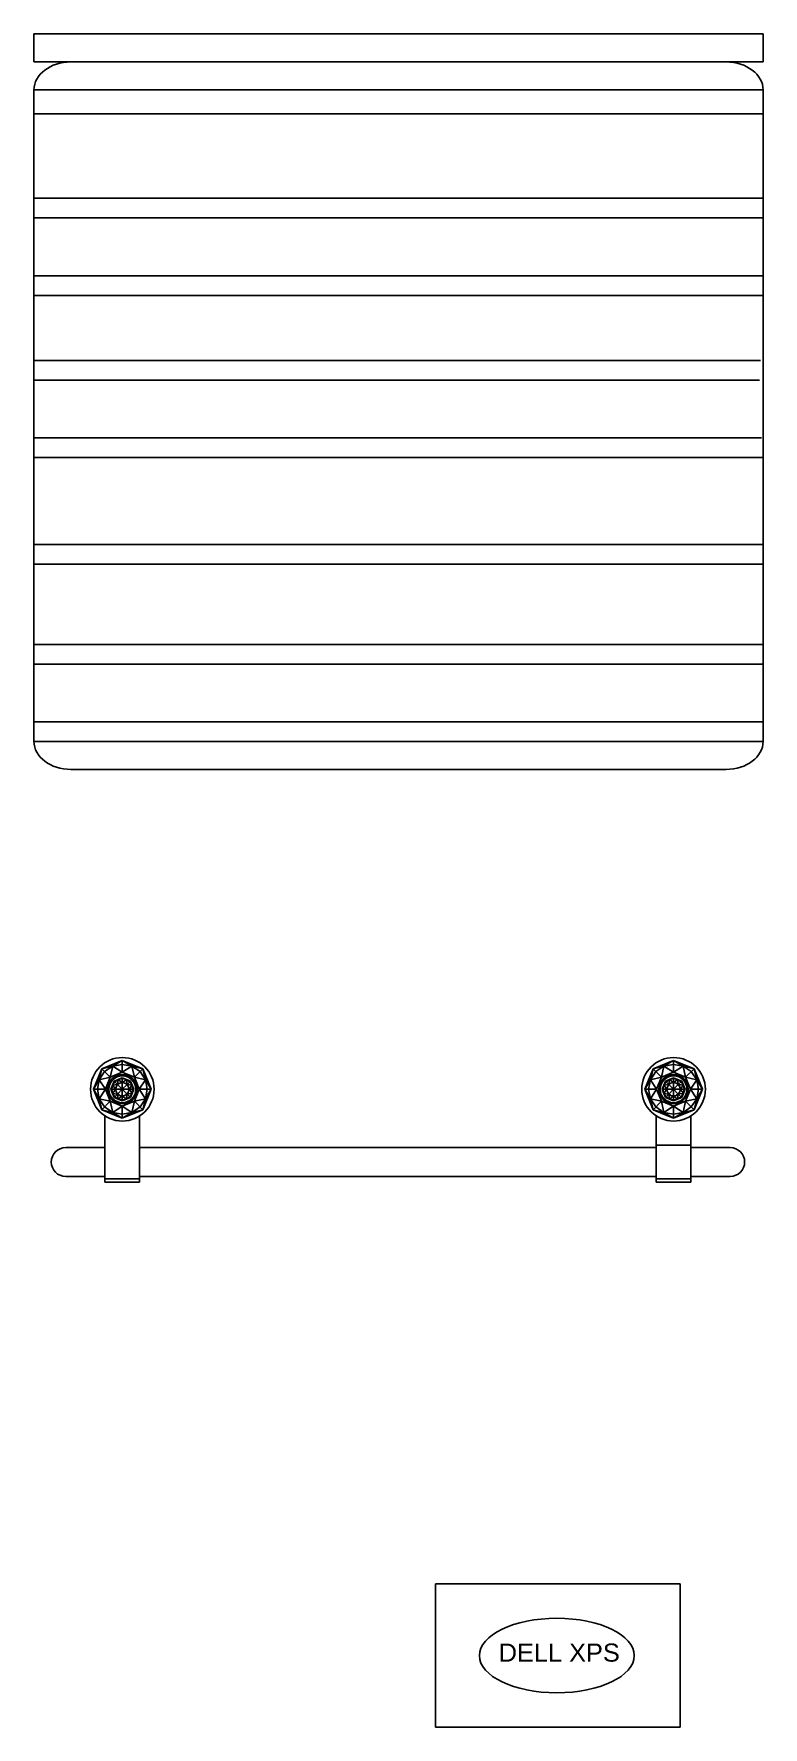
# Model space of a CAD drawing. Header units: inches. Extents: x -332 to 3160665360507, y -10609 to 2196718997769.
# Drawn here: x -131 to 500, y -7445 to -5979 of the extents above; entities that cross this region are included whole.
import ezdxf

# ---------------------------------------------------------------- set-up
doc = ezdxf.new("R2010")
doc.units = ezdxf.units.IN
doc.header["$MEASUREMENT"] = 0
doc.layers.add('layer_1', color=7, linetype='Continuous', lineweight=25)
doc.styles.get("Standard").update_dxf_attribs({"font": 'arial.ttf'})

# ---------------------------------------------------------------- blocks, each defined once
blk = doc.blocks.new('furniture_bed_fitting')
at = {"color": 3}
for p, q in [((-750, 847.6), (750, 847.6)), ((-750, 782.6), (750, 782.6)), ((-750, 553), (750, 553)), ((-750, 499.5), (750, 499.5)), ((1.7, 342.5), (-750, 342.5)), ((-750, 342.5), (750, 342.5)), ((-1.7, 289), (-750, 289)), ((-750, 289), (750, 289)), ((-750, 111.9), (744.5, 111.9)), ((-750, 58.5), (742.4, 58.5)), ((-750, -98.6), (746.6, -98.6)), ((-750, -152), (750, -152)), ((-750, -388.2), (750, -388.2)), ((-750, -442), (750, -442)), ((-750, -659.8), (750, -659.8)), ((-750, -659.8), (750, -659.8)), ((-750, -713.3), (750, -713.3)), ((-750, -713.3), (750, -713.3)), ((-750, -870.3), (750, -870.3)), ((-750, -870.3), (750, -870.3)), ((-750, -923.8), (750, -923.8)), ((-750, -923.8), (750, -923.8))]:
    blk.add_line(p, q, dxfattribs=at)
at = {"layer": 'layer_1', "color": 3}
for p, q in [((-750, 1000), (750, 1000)), ((-750, 923.8), (-750, 1000)), ((750, 923.8), (750, 1000)), ((-750, 923.8), (750, 923.8)), ((-750, -923.8), (-750, 847.6)), ((750, 847.6), (750, -923.8)), ((673.8, -1000), (-673.8, -1000))]:
    blk.add_line(p, q, dxfattribs=at)
for centre, start, end in [((-673.8, 847.6), 90, 180), ((673.8, 847.6), 0, 90), ((-673.8, -923.8), 180, 270), ((673.8, -923.8), 270, 0)]:
    blk.add_arc(centre, 76.2, start, end, dxfattribs=at)
blk = doc.blocks.new('bathroom_towel_rack')
at = {"color": 3}
for p, q in [((-263.3, 27.1), (-255.9, 44.7)), ((-258.3, 35.4), (-255.9, 44.7)), ((-255.9, 44.7), (-238.3, 52)), ((-255.9, 44.7), (-246.6, 47.1)), ((-248.7, 37.5), (-255.9, 44.7)), ((-253.6, 42.4), (-246.6, 47.1)), ((-248.7, 37.5), (-246.6, 47.1)), ((-246.6, 47.1), (-238.3, 52)), ((-246.6, 47.1), (-238.3, 48.7)), ((-246.6, 47.1), (-238.3, 41.8)), ((-238.3, 41.8), (-238.3, 52)), ((-238.3, 52), (-230, 47.1)), ((-238.3, 52), (-220.6, 44.7)), ((-238.3, 48.7), (-230, 47.1)), ((-238.3, 41.8), (-230, 47.1)), ((-230, 47.1), (-227.9, 37.5)), ((-230, 47.1), (-220.6, 44.7)), ((-230, 47.1), (-223, 42.4)), ((-227.9, 37.5), (-220.6, 44.7)), ((-220.6, 44.7), (-218.3, 35.4)), ((-220.6, 44.7), (-213.3, 27.1)), ((213.7, 27.1), (221.1, 44.7)), ((218.7, 35.4), (221.1, 44.7)), ((221.1, 44.7), (238.7, 52)), ((221.1, 44.7), (230.4, 47.1)), ((228.3, 37.5), (221.1, 44.7)), ((223.4, 42.4), (230.4, 47.1)), ((228.3, 37.5), (230.4, 47.1)), ((230.4, 47.1), (238.7, 52)), ((230.4, 47.1), (238.7, 48.7)), ((230.4, 47.1), (238.7, 41.8)), ((238.7, 41.8), (238.7, 52)), ((238.7, 52), (247, 47.1)), ((238.7, 52), (256.4, 44.7)), ((238.7, 48.7), (247, 47.1)), ((238.7, 41.8), (247, 47.1)), ((247, 47.1), (249.1, 37.5)), ((247, 47.1), (256.4, 44.7)), ((247, 47.1), (254, 42.4)), ((249.1, 37.5), (256.4, 44.7)), ((256.4, 44.7), (258.7, 35.4)), ((256.4, 44.7), (263.7, 27.1)), ((-263.3, 27.1), (-258.3, 35.4)), ((-259.9, 27.1), (-258.3, 35.4)), ((-258.3, 35.4), (-253.6, 42.4)), ((-258.3, 35.4), (-248.7, 37.5)), ((-258.3, 35.4), (-253, 27.1)), ((-253, 27.1), (-248.7, 37.5)), ((-248.7, 37.5), (-238.3, 41.8)), ((-248.3, 27.1), (-245.4, 34.2)), ((-248.3, 27.1), (-246.8, 30.6)), ((-247.5, 27.1), (-246.8, 30.6)), ((-246.8, 30.6), (-245.4, 34.2)), ((-246.8, 30.6), (-244.8, 33.6)), ((-246.8, 30.6), (-242.4, 31.2)), ((-244, 27.1), (-246.8, 30.6)), ((-245.4, 34.2), (-238.3, 37.1)), ((-245.4, 34.2), (-241.8, 35.6)), ((-242.4, 31.2), (-245.4, 34.2)), ((-244.8, 33.6), (-241.8, 35.6)), ((-241.8, 35.6), (-242.4, 31.2)), ((-238.3, 27.1), (-242.4, 31.2)), ((-241.8, 35.6), (-238.3, 37.1)), ((-241.8, 35.6), (-238.3, 36.3)), ((-241.8, 35.6), (-238.3, 32.8)), ((-238.3, 41.8), (-227.9, 37.5)), ((-238.3, 32.8), (-238.3, 37.1)), ((-238.3, 37.1), (-234.8, 35.6)), ((-238.3, 37.1), (-231.2, 34.2)), ((-238.3, 36.3), (-234.8, 35.6)), ((-238.3, 32.8), (-234.8, 35.6)), ((-238.3, 32.8), (-238.3, 21.3)), ((-238.3, 27.1), (-234.2, 31.2)), ((-234.2, 31.2), (-234.8, 35.6)), ((-234.8, 35.6), (-231.2, 34.2)), ((-234.8, 35.6), (-231.8, 33.6)), ((-234.2, 31.2), (-231.2, 34.2)), ((-234.2, 31.2), (-229.8, 30.6)), ((-232.5, 27.1), (-229.8, 30.6)), ((-231.8, 33.6), (-229.8, 30.6)), ((-231.2, 34.2), (-229.8, 30.6)), ((-231.2, 34.2), (-228.3, 27.1)), ((-229.8, 30.6), (-228.3, 27.1)), ((-229.8, 30.6), (-229.1, 27.1)), ((-227.9, 37.5), (-218.3, 35.4)), ((-227.9, 37.5), (-223.6, 27.1)), ((-218.3, 35.4), (-223.6, 27.1)), ((-223, 42.4), (-218.3, 35.4)), ((-218.3, 35.4), (-213.3, 27.1)), ((-218.3, 35.4), (-216.7, 27.1)), ((213.7, 27.1), (218.7, 35.4)), ((217.1, 27.1), (218.7, 35.4)), ((218.7, 35.4), (223.4, 42.4)), ((218.7, 35.4), (228.3, 37.5)), ((218.7, 35.4), (224, 27.1)), ((224, 27.1), (228.3, 37.5)), ((228.3, 37.5), (238.7, 41.8)), ((228.7, 27.1), (231.6, 34.2)), ((228.7, 27.1), (230.2, 30.6)), ((229.5, 27.1), (230.2, 30.6)), ((230.2, 30.6), (231.6, 34.2)), ((230.2, 30.6), (232.2, 33.6)), ((230.2, 30.6), (234.6, 31.2)), ((233, 27.1), (230.2, 30.6)), ((231.6, 34.2), (238.7, 37.1)), ((231.6, 34.2), (235.2, 35.6)), ((234.6, 31.2), (231.6, 34.2)), ((232.2, 33.6), (235.2, 35.6)), ((235.2, 35.6), (234.6, 31.2)), ((238.7, 27.1), (234.6, 31.2)), ((235.2, 35.6), (238.7, 37.1)), ((235.2, 35.6), (238.7, 36.3)), ((235.2, 35.6), (238.7, 32.8)), ((238.7, 41.8), (249.1, 37.5)), ((238.7, 32.8), (238.7, 37.1)), ((238.7, 37.1), (242.2, 35.6)), ((238.7, 37.1), (245.8, 34.2)), ((238.7, 36.3), (242.2, 35.6)), ((238.7, 32.8), (242.2, 35.6)), ((238.7, 32.8), (238.7, 21.3)), ((238.7, 27.1), (242.8, 31.2)), ((242.8, 31.2), (242.2, 35.6)), ((242.2, 35.6), (245.8, 34.2)), ((242.2, 35.6), (245.2, 33.6)), ((242.8, 31.2), (245.8, 34.2)), ((242.8, 31.2), (247.2, 30.6)), ((244.5, 27.1), (247.2, 30.6)), ((245.2, 33.6), (247.2, 30.6)), ((245.8, 34.2), (247.2, 30.6)), ((245.8, 34.2), (248.7, 27.1)), ((247.2, 30.6), (248.7, 27.1)), ((247.2, 30.6), (247.9, 27.1)), ((249.1, 37.5), (258.7, 35.4)), ((249.1, 37.5), (253.4, 27.1)), ((258.7, 35.4), (253.4, 27.1)), ((254, 42.4), (258.7, 35.4)), ((258.7, 35.4), (263.7, 27.1)), ((258.7, 35.4), (260.3, 27.1)), ((-253, 27.1), (-263.3, 27.1)), ((-258.3, 18.8), (-263.3, 27.1)), ((-255.9, 9.4), (-263.3, 27.1)), ((-258.3, 18.8), (-259.9, 27.1)), ((-258.3, 18.8), (-253, 27.1)), ((-248.7, 16.7), (-258.3, 18.8)), ((-255.9, 9.4), (-258.3, 18.8)), ((-253.6, 11.8), (-258.3, 18.8)), ((-248.7, 16.7), (-255.9, 9.4)), ((-248.7, 16.7), (-253, 27.1)), ((-246.6, 7.1), (-248.7, 16.7)), ((-238.3, 12.4), (-248.7, 16.7)), ((-244, 27.1), (-248.3, 27.1)), ((-246.7, 23.5), (-248.3, 27.1)), ((-245.4, 20), (-248.3, 27.1)), ((-246.7, 23.5), (-247.5, 27.1)), ((-246.7, 23.5), (-244, 27.1)), ((-246.7, 23.5), (-242.4, 23)), ((-245.4, 20), (-246.7, 23.5)), ((-244.8, 20.6), (-246.7, 23.5)), ((-242.4, 23), (-245.4, 20)), ((-241.8, 18.6), (-245.4, 20)), ((-238.3, 17.1), (-245.4, 20)), ((-241.8, 18.6), (-244.8, 20.6)), ((-244, 27.1), (-232.5, 27.1)), ((-238.3, 27.1), (-242.4, 23)), ((-242.4, 23), (-241.8, 18.6)), ((-241.8, 18.6), (-238.3, 21.3)), ((-238.3, 17.1), (-241.8, 18.6)), ((-238.3, 17.9), (-241.8, 18.6)), ((-238.3, 27.1), (-234.2, 23)), ((-234.8, 18.6), (-238.3, 21.3)), ((-238.3, 21.3), (-238.3, 17.1)), ((-231.2, 20), (-238.3, 17.1)), ((-234.8, 18.6), (-238.3, 17.1)), ((-234.8, 18.6), (-238.3, 17.9)), ((-227.9, 16.7), (-238.3, 12.4)), ((-234.8, 18.6), (-234.2, 23)), ((-231.8, 20.6), (-234.8, 18.6)), ((-231.2, 20), (-234.8, 18.6)), ((-234.2, 23), (-229.8, 23.6)), ((-234.2, 23), (-231.2, 20)), ((-232.5, 27.1), (-228.3, 27.1)), ((-232.5, 27.1), (-229.8, 23.6)), ((-229.8, 23.6), (-231.8, 20.6)), ((-228.3, 27.1), (-231.2, 20)), ((-229.8, 23.6), (-231.2, 20)), ((-227.9, 16.7), (-230, 7.1)), ((-228.3, 27.1), (-229.8, 23.6)), ((-229.1, 27.1), (-229.8, 23.6)), ((-223.6, 27.1), (-227.9, 16.7)), ((-218.3, 18.8), (-227.9, 16.7)), ((-227.9, 16.7), (-220.6, 9.4)), ((-223.6, 27.1), (-213.3, 27.1)), ((-223.6, 27.1), (-218.3, 18.8)), ((-218.3, 18.8), (-223, 11.8)), ((-213.3, 27.1), (-220.6, 9.4)), ((-218.3, 18.8), (-220.6, 9.4)), ((-213.3, 27.1), (-218.3, 18.8)), ((-216.7, 27.1), (-218.3, 18.8)), ((224, 27.1), (213.7, 27.1)), ((218.7, 18.8), (213.7, 27.1)), ((221.1, 9.4), (213.7, 27.1)), ((218.7, 18.8), (217.1, 27.1)), ((218.7, 18.8), (224, 27.1)), ((228.3, 16.7), (218.7, 18.8)), ((221.1, 9.4), (218.7, 18.8)), ((223.4, 11.8), (218.7, 18.8)), ((228.3, 16.7), (221.1, 9.4)), ((228.3, 16.7), (224, 27.1)), ((230.4, 7.1), (228.3, 16.7)), ((238.7, 12.4), (228.3, 16.7)), ((233, 27.1), (228.7, 27.1)), ((230.3, 23.5), (228.7, 27.1)), ((231.6, 20), (228.7, 27.1)), ((230.3, 23.5), (229.5, 27.1)), ((230.3, 23.5), (233, 27.1)), ((230.3, 23.5), (234.6, 23)), ((231.6, 20), (230.3, 23.5)), ((232.2, 20.6), (230.3, 23.5)), ((234.6, 23), (231.6, 20)), ((235.2, 18.6), (231.6, 20)), ((238.7, 17.1), (231.6, 20)), ((235.2, 18.6), (232.2, 20.6)), ((233, 27.1), (244.5, 27.1)), ((238.7, 27.1), (234.6, 23)), ((234.6, 23), (235.2, 18.6)), ((235.2, 18.6), (238.7, 21.3)), ((238.7, 17.1), (235.2, 18.6)), ((238.7, 17.9), (235.2, 18.6)), ((238.7, 27.1), (242.8, 23)), ((242.2, 18.6), (238.7, 21.3)), ((238.7, 21.3), (238.7, 17.1)), ((245.8, 20), (238.7, 17.1)), ((242.2, 18.6), (238.7, 17.1)), ((242.2, 18.6), (238.7, 17.9)), ((249.1, 16.7), (238.7, 12.4)), ((242.2, 18.6), (242.8, 23)), ((245.2, 20.6), (242.2, 18.6)), ((245.8, 20), (242.2, 18.6)), ((242.8, 23), (247.2, 23.6)), ((242.8, 23), (245.8, 20)), ((244.5, 27.1), (248.7, 27.1)), ((244.5, 27.1), (247.2, 23.6)), ((247.2, 23.6), (245.2, 20.6)), ((248.7, 27.1), (245.8, 20)), ((247.2, 23.6), (245.8, 20)), ((249.1, 16.7), (247, 7.1)), ((248.7, 27.1), (247.2, 23.6)), ((247.9, 27.1), (247.2, 23.6)), ((253.4, 27.1), (249.1, 16.7)), ((258.7, 18.8), (249.1, 16.7)), ((249.1, 16.7), (256.4, 9.4)), ((253.4, 27.1), (263.7, 27.1)), ((253.4, 27.1), (258.7, 18.8)), ((258.7, 18.8), (254, 11.8)), ((263.7, 27.1), (256.4, 9.4)), ((258.7, 18.8), (256.4, 9.4)), ((263.7, 27.1), (258.7, 18.8)), ((260.3, 27.1), (258.7, 18.8)), ((-246.6, 7.1), (-255.9, 9.4)), ((-238.3, 2.1), (-255.9, 9.4)), ((-246.6, 7.1), (-253.6, 11.8)), ((-253.3, -53.4), (-253.3, 4)), ((-238.3, 12.4), (-246.6, 7.1)), ((-238.3, 2.1), (-246.6, 7.1)), ((-238.3, 5.5), (-246.6, 7.1)), ((-238.3, 12.4), (-238.3, 2.1)), ((-230, 7.1), (-238.3, 12.4)), ((-220.6, 9.4), (-238.3, 2.1)), ((-230, 7.1), (-238.3, 2.1)), ((-230, 7.1), (-238.3, 5.5)), ((-223, 11.8), (-230, 7.1)), ((-220.6, 9.4), (-230, 7.1)), ((-223.3, -53.4), (-223.3, 4)), ((230.4, 7.1), (221.1, 9.4)), ((238.7, 2.1), (221.1, 9.4)), ((230.4, 7.1), (223.4, 11.8)), ((223.7, -53.4), (223.7, 4)), ((238.7, 12.4), (230.4, 7.1)), ((238.7, 2.1), (230.4, 7.1)), ((238.7, 5.5), (230.4, 7.1)), ((238.7, 12.4), (238.7, 2.1)), ((247, 7.1), (238.7, 12.4)), ((256.4, 9.4), (238.7, 2.1)), ((247, 7.1), (238.7, 2.1)), ((247, 7.1), (238.7, 5.5)), ((254, 11.8), (247, 7.1)), ((256.4, 9.4), (247, 7.1)), ((253.7, -53.4), (253.7, 4)), ((-287.3, -23.4), (-253.3, -23.4)), ((-223.3, -23.4), (223.7, -23.4)), ((253.7, -21.4), (223.7, -21.4)), ((253.7, -23.4), (287.7, -23.4)), ((-287.3, -48.4), (-253.3, -48.4)), ((-253.3, -50.4), (-223.3, -50.4)), ((-253.3, -53.4), (-223.3, -53.4)), ((-223.3, -48.4), (223.7, -48.4)), ((253.7, -50.4), (223.7, -50.4)), ((253.7, -53.4), (223.7, -53.4)), ((253.7, -48.4), (287.7, -48.4))]:
    blk.add_line(p, q, dxfattribs=at)
for centre, radius in [((-238.3, 27.1), 27.5), ((238.7, 27.1), 27.5), ((-238.3, 27.1), 12.7), ((-238.3, 27.1), 11.6), ((-238.3, 27.1), 5.75), ((238.7, 27.1), 12.7), ((238.7, 27.1), 11.6), ((238.7, 27.1), 5.75)]:
    blk.add_circle(centre, radius, dxfattribs=at)
for centre, start, end in [((-287.3, -35.9), 90, 270), ((287.7, -35.9), 270, 90)]:
    blk.add_arc(centre, 12.5, start, end, dxfattribs=at)
blk = doc.blocks.new('Appliances_Digital')
at = {"color": 3}
for p, q in [((-104.8, 61.9), (106.9, 61.9)), ((-104.8, -62.2), (-104.8, 61.9)), ((106.9, 61.9), (106.9, -62.2)), ((106.9, -62.2), (-104.8, -62.2))]:
    blk.add_line(p, q, dxfattribs=at)
blk.add_ellipse((0.1, -0.2), major_axis=(-67, 0), ratio=0.481524, dxfattribs=at)
blk.add_text('DELL XPS', height=15.69, dxfattribs=at).set_placement((-50.2, -5.5))

msp = doc.modelspace()

# ---------------------------------------------------------------- block references
for name, p in [('bathroom_towel_rack', (183.7, -6920.1)), ('Appliances_Digital', (321.3, -7383.2))]:
    msp.add_blockref(name, p)
at = {"layer": 'layer_1', "color": 3, "xscale": 0.420666666661035, "yscale": 0.3184999999984091}
msp.add_blockref('furniture_bed_fitting', (184.4, -6297.5), dxfattribs=at)

doc.saveas('drawing.dxf')
